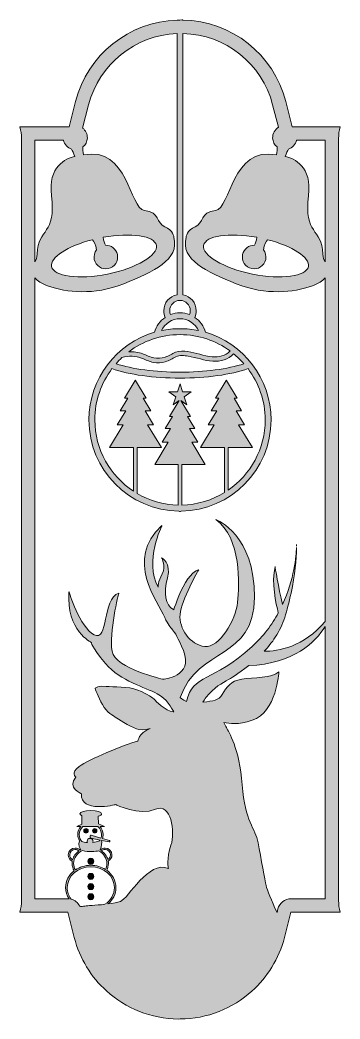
# Model space of a CAD drawing. Header units: centimetres. Extents: x 4.1 to 9.9, y -19.1 to -0.9.
import ezdxf

# ---------------------------------------------------------------- set-up
doc = ezdxf.new("R2010")
doc.units = ezdxf.units.CM
doc.header["$MEASUREMENT"] = 0
doc.layers.add('Layer 1', color=7, linetype='Continuous')

# ---------------------------------------------------------------- blocks, each defined once
blk = doc.blocks.new('block 2')
at = {"layer": 'Layer 1', "true_color": 0x71291b}
h = blk.add_hatch(color=26, dxfattribs=at)
h.dxf.hatch_style = 2
edge = h.paths.add_edge_path()
edge.add_spline(control_points=[(9.868, -3.093), (9.868, -3.02), (9.876, -2.947), (9.894, -2.877), (9.894, -2.877), (9.026, -2.877), (9.026, -2.877), (9.026, -2.877), (8.907, -2.417), (8.907, -2.417), (8.686, -1.56), (7.921, -0.957), (7.039, -0.939), (7.032, -0.939), (7.024, -0.938), (7.017, -0.938), (7.017, -0.938), (6.984, -0.939), (6.984, -0.939), (6.967, -0.939), (6.949, -0.939), (6.931, -0.94), (6.059, -0.968), (5.305, -1.569), (5.087, -2.417), (5.087, -2.417), (4.968, -2.877), (4.968, -2.877), (4.968, -2.877), (4.076, -2.877), (4.076, -2.877), (4.094, -2.947), (4.103, -3.02), (4.103, -3.093), (4.103, -3.093), (4.103, -16.922), (4.103, -16.922), (4.103, -16.996), (4.094, -17.068), (4.076, -17.138), (4.076, -17.138), (4.945, -17.138), (4.945, -17.138), (4.945, -17.138), (5.063, -17.598), (5.063, -17.598), (5.162, -17.982), (5.37, -18.315), (5.65, -18.567), (5.998, -18.883), (6.458, -19.072), (6.953, -19.077), (6.953, -19.077), (6.986, -19.076), (6.986, -19.076), (7.482, -19.074), (7.943, -18.885), (8.293, -18.57), (8.574, -18.317), (8.784, -17.983), (8.883, -17.598), (8.883, -17.598), (8.909, -17.498), (8.909, -17.498), (8.909, -17.498), (9.002, -17.138), (9.002, -17.138), (9.002, -17.138), (9.894, -17.138), (9.894, -17.138), (9.876, -17.068), (9.868, -16.996), (9.868, -16.922), (9.868, -16.922), (9.868, -3.093), (9.868, -3.093)], knot_values=[0, 0, 0, 0, 1, 1, 1, 2, 2, 2, 3, 3, 3, 4, 4, 4, 5, 5, 5, 6, 6, 6, 7, 7, 7, 8, 8, 8, 9, 9, 9, 10, 10, 10, 11, 11, 11, 12, 12, 12, 13, 13, 13, 14, 14, 14, 15, 15, 15, 16, 16, 16, 17, 17, 17, 18, 18, 18, 19, 19, 19, 20, 20, 20, 21, 21, 21, 22, 22, 22, 23, 23, 23, 24, 24, 24, 25, 25, 25, 25], degree=3, periodic=1)
edge = h.paths.add_edge_path()
edge.add_spline(control_points=[(9.622, -5.331), (9.574, -5.248), (9.582, -5.187), (9.582, -5.187), (9.559, -4.71), (9.234, -4.839), (9.321, -4.128), (9.386, -3.597), (9.063, -3.453), (8.895, -3.415), (8.918, -3.358), (8.943, -3.309), (8.956, -3.283), (9.03, -3.259), (9.085, -3.197), (9.102, -3.122), (9.102, -3.122), (9.622, -3.122), (9.622, -3.122), (9.622, -3.122), (9.622, -5.331), (9.622, -5.331)], knot_values=[0, 0, 0, 0, 1, 1, 1, 2, 2, 2, 3, 3, 3, 4, 4, 4, 5, 5, 5, 6, 6, 6, 7, 7, 7, 7], degree=3, periodic=1)
edge = h.paths.add_edge_path()
edge.add_spline(control_points=[(8.288, -5.452), (8.403, -5.477), (8.517, -5.403), (8.542, -5.288), (8.556, -5.223), (8.539, -5.158), (8.501, -5.11), (8.515, -5.019), (8.55, -4.959), (8.574, -4.927), (9.027, -5.043), (9.351, -5.251), (9.318, -5.415), (9.281, -5.596), (8.826, -5.657), (8.3, -5.551), (7.775, -5.444), (7.378, -5.211), (7.415, -5.03), (7.45, -4.855), (7.876, -4.793), (8.379, -4.884), (8.378, -4.944), (8.356, -4.995), (8.338, -5.028), (8.237, -5.026), (8.146, -5.095), (8.123, -5.197), (8.098, -5.313), (8.172, -5.427), (8.288, -5.452)], knot_values=[0, 0, 0, 0, 1, 1, 1, 2, 2, 2, 3, 3, 3, 4, 4, 4, 5, 5, 5, 6, 6, 6, 7, 7, 7, 8, 8, 8, 9, 9, 9, 10, 10, 10, 10], degree=3, periodic=1)
edge = h.paths.add_edge_path()
edge.add_spline(control_points=[(8.049, -8.29), (8.049, -8.29), (8.16, -8.29), (8.16, -8.29), (8.16, -8.29), (8.004, -8.033), (8.004, -8.033), (8.004, -8.033), (8.105, -8.033), (8.105, -8.033), (8.105, -8.033), (7.967, -7.805), (7.967, -7.805), (7.967, -7.805), (8.025, -7.805), (8.025, -7.805), (8.025, -7.805), (7.829, -7.483), (7.829, -7.483), (7.829, -7.48), (7.829, -7.479), (7.828, -7.48), (7.827, -7.479), (7.827, -7.48), (7.826, -7.483), (7.826, -7.483), (7.631, -7.805), (7.631, -7.805), (7.631, -7.805), (7.689, -7.805), (7.689, -7.805), (7.689, -7.805), (7.55, -8.033), (7.55, -8.033), (7.55, -8.033), (7.652, -8.033), (7.652, -8.033), (7.652, -8.033), (7.496, -8.29), (7.496, -8.29), (7.496, -8.29), (7.606, -8.29), (7.606, -8.29), (7.606, -8.29), (7.356, -8.703), (7.356, -8.703), (7.356, -8.703), (7.795, -8.703), (7.795, -8.703), (7.795, -8.703), (7.795, -9.517), (7.795, -9.517), (7.568, -9.657), (7.302, -9.74), (7.017, -9.746), (7.017, -9.746), (7.017, -9.008), (7.017, -9.008), (7.017, -9.008), (7.444, -9.008), (7.444, -9.008), (7.444, -9.008), (7.2, -8.606), (7.2, -8.606), (7.2, -8.606), (7.308, -8.606), (7.308, -8.606), (7.308, -8.606), (7.156, -8.356), (7.156, -8.356), (7.156, -8.356), (7.255, -8.356), (7.255, -8.356), (7.255, -8.356), (7.12, -8.135), (7.12, -8.135), (7.12, -8.135), (7.176, -8.135), (7.176, -8.135), (7.176, -8.135), (7, -7.844), (7, -7.844), (7, -7.844), (7.109, -7.923), (7.109, -7.923), (7.109, -7.923), (7.062, -7.778), (7.062, -7.778), (7.062, -7.778), (7.186, -7.687), (7.186, -7.687), (7.186, -7.687), (7.032, -7.687), (7.032, -7.687), (7.032, -7.687), (6.985, -7.542), (6.985, -7.542), (6.985, -7.542), (6.938, -7.687), (6.938, -7.687), (6.938, -7.687), (6.784, -7.687), (6.784, -7.687), (6.784, -7.687), (6.908, -7.778), (6.908, -7.778), (6.908, -7.778), (6.861, -7.923), (6.861, -7.923), (6.861, -7.923), (6.97, -7.844), (6.97, -7.844), (6.97, -7.844), (6.794, -8.135), (6.794, -8.135), (6.794, -8.135), (6.85, -8.135), (6.85, -8.135), (6.85, -8.135), (6.715, -8.356), (6.715, -8.356), (6.715, -8.356), (6.814, -8.356), (6.814, -8.356), (6.814, -8.356), (6.662, -8.606), (6.662, -8.606), (6.662, -8.606), (6.77, -8.606), (6.77, -8.606), (6.77, -8.606), (6.526, -9.008), (6.526, -9.008), (6.526, -9.008), (6.953, -9.008), (6.953, -9.008), (6.953, -9.008), (6.953, -9.746), (6.953, -9.746), (6.682, -9.74), (6.427, -9.665), (6.207, -9.536), (6.207, -9.536), (6.207, -8.703), (6.207, -8.703), (6.207, -8.703), (6.646, -8.703), (6.646, -8.703), (6.646, -8.703), (6.395, -8.29), (6.395, -8.29), (6.395, -8.29), (6.506, -8.29), (6.506, -8.29), (6.506, -8.29), (6.35, -8.033), (6.35, -8.033), (6.35, -8.033), (6.452, -8.033), (6.452, -8.033), (6.452, -8.033), (6.313, -7.805), (6.313, -7.805), (6.313, -7.805), (6.371, -7.805), (6.371, -7.805), (6.371, -7.805), (6.175, -7.483), (6.175, -7.483), (6.175, -7.48), (6.174, -7.479), (6.174, -7.48), (6.173, -7.479), (6.173, -7.48), (6.172, -7.483), (6.172, -7.483), (5.977, -7.805), (5.977, -7.805), (5.977, -7.805), (6.034, -7.805), (6.034, -7.805), (6.034, -7.805), (5.896, -8.033), (5.896, -8.033), (5.896, -8.033), (5.998, -8.033), (5.998, -8.033), (5.998, -8.033), (5.842, -8.29), (5.842, -8.29), (5.842, -8.29), (5.953, -8.29), (5.953, -8.29), (5.953, -8.29), (5.702, -8.703), (5.702, -8.703), (5.702, -8.703), (6.141, -8.703), (6.141, -8.703), (6.141, -8.703), (6.141, -9.495), (6.141, -9.495), (5.718, -9.219), (5.437, -8.741), (5.437, -8.199), (5.437, -7.85), (5.553, -7.528), (5.749, -7.269), (6.06, -7.378), (6.507, -7.441), (6.985, -7.441), (7.463, -7.441), (7.91, -7.378), (8.221, -7.269), (8.417, -7.528), (8.533, -7.85), (8.533, -8.199), (8.533, -8.727), (8.266, -9.195), (7.861, -9.474), (7.861, -9.474), (7.861, -8.703), (7.861, -8.703), (7.861, -8.703), (8.3, -8.703), (8.3, -8.703), (8.3, -8.703), (8.049, -8.29), (8.049, -8.29)], knot_values=[0, 0, 0, 0, 1, 1, 1, 2, 2, 2, 3, 3, 3, 4, 4, 4, 5, 5, 5, 6, 6, 6, 7, 7, 7, 8, 8, 8, 9, 9, 9, 10, 10, 10, 11, 11, 11, 12, 12, 12, 13, 13, 13, 14, 14, 14, 15, 15, 15, 16, 16, 16, 17, 17, 17, 18, 18, 18, 19, 19, 19, 20, 20, 20, 21, 21, 21, 22, 22, 22, 23, 23, 23, 24, 24, 24, 25, 25, 25, 26, 26, 26, 27, 27, 27, 28, 28, 28, 29, 29, 29, 30, 30, 30, 31, 31, 31, 32, 32, 32, 33, 33, 33, 34, 34, 34, 35, 35, 35, 36, 36, 36, 37, 37, 37, 38, 38, 38, 39, 39, 39, 40, 40, 40, 41, 41, 41, 42, 42, 42, 43, 43, 43, 44, 44, 44, 45, 45, 45, 46, 46, 46, 47, 47, 47, 48, 48, 48, 49, 49, 49, 50, 50, 50, 51, 51, 51, 52, 52, 52, 53, 53, 53, 54, 54, 54, 55, 55, 55, 56, 56, 56, 57, 57, 57, 58, 58, 58, 59, 59, 59, 60, 60, 60, 61, 61, 61, 62, 62, 62, 63, 63, 63, 64, 64, 64, 65, 65, 65, 66, 66, 66, 67, 67, 67, 68, 68, 68, 69, 69, 69, 70, 70, 70, 71, 71, 71, 72, 72, 72, 73, 73, 73, 74, 74, 74, 75, 75, 75, 76, 76, 76, 76], degree=3, periodic=1)
edge = h.paths.add_edge_path()
edge.add_spline(control_points=[(6.985, -7.333), (6.537, -7.333), (6.119, -7.277), (5.822, -7.179), (5.856, -7.14), (5.892, -7.103), (5.93, -7.067), (6.051, -7.029), (6.18, -7.036), (6.298, -7.082), (6.365, -7.108), (6.43, -7.141), (6.501, -7.155), (6.573, -7.168), (6.647, -7.162), (6.717, -7.143), (6.787, -7.123), (6.847, -7.087), (6.911, -7.056), (6.981, -7.022), (7.059, -7.028), (7.134, -7.041), (7.284, -7.066), (7.427, -7.123), (7.58, -7.134), (7.72, -7.143), (7.865, -7.104), (7.958, -6.997), (8.026, -7.052), (8.09, -7.113), (8.148, -7.179), (7.851, -7.277), (7.433, -7.333), (6.985, -7.333)], knot_values=[0, 0, 0, 0, 1, 1, 1, 2, 2, 2, 3, 3, 3, 4, 4, 4, 5, 5, 5, 6, 6, 6, 7, 7, 7, 8, 8, 8, 9, 9, 9, 10, 10, 10, 11, 11, 11, 11], degree=3, periodic=1)
edge = h.paths.add_edge_path()
edge.add_spline(control_points=[(7.57, -7.052), (7.418, -7.04), (7.275, -6.979), (7.125, -6.958), (7.052, -6.947), (6.976, -6.943), (6.906, -6.97), (6.84, -6.996), (6.782, -7.037), (6.714, -7.059), (6.648, -7.08), (6.577, -7.089), (6.509, -7.074), (6.44, -7.058), (6.377, -7.025), (6.311, -7.001), (6.228, -6.97), (6.14, -6.957), (6.054, -6.963), (6.314, -6.767), (6.636, -6.651), (6.985, -6.651), (7.325, -6.651), (7.639, -6.761), (7.894, -6.948), (7.816, -7.039), (7.684, -7.061), (7.57, -7.052)], knot_values=[0, 0, 0, 0, 1, 1, 1, 2, 2, 2, 3, 3, 3, 4, 4, 4, 5, 5, 5, 6, 6, 6, 7, 7, 7, 8, 8, 8, 9, 9, 9, 9], degree=3, periodic=1)
edge = h.paths.add_edge_path()
edge.add_spline(control_points=[(6.985, -6.543), (6.87, -6.543), (6.757, -6.555), (6.648, -6.577), (6.709, -6.45), (6.839, -6.363), (6.985, -6.363), (7.131, -6.363), (7.261, -6.45), (7.322, -6.577), (7.213, -6.555), (7.1, -6.543), (6.985, -6.543)], knot_values=[0, 0, 0, 0, 1, 1, 1, 2, 2, 2, 3, 3, 3, 4, 4, 4, 4], degree=3, periodic=1)
edge = h.paths.add_edge_path()
edge.add_spline(control_points=[(7.157, -6.288), (7.103, -6.267), (7.045, -6.255), (6.985, -6.255), (6.925, -6.255), (6.867, -6.267), (6.813, -6.288), (6.804, -6.265), (6.798, -6.241), (6.798, -6.217), (6.798, -6.114), (6.882, -6.03), (6.985, -6.03), (7.088, -6.03), (7.172, -6.114), (7.172, -6.217), (7.172, -6.241), (7.166, -6.265), (7.157, -6.288)], knot_values=[0, 0, 0, 0, 1, 1, 1, 2, 2, 2, 3, 3, 3, 4, 4, 4, 5, 5, 5, 6, 6, 6, 6], degree=3, periodic=1)
edge = h.paths.add_edge_path()
edge.add_spline(control_points=[(5.428, -5.288), (5.453, -5.403), (5.567, -5.477), (5.682, -5.452), (5.798, -5.427), (5.872, -5.313), (5.847, -5.197), (5.824, -5.095), (5.733, -5.026), (5.632, -5.028), (5.614, -4.995), (5.592, -4.944), (5.591, -4.884), (6.094, -4.793), (6.52, -4.855), (6.555, -5.03), (6.592, -5.211), (6.195, -5.444), (5.67, -5.551), (5.144, -5.657), (4.689, -5.596), (4.652, -5.415), (4.619, -5.251), (4.943, -5.043), (5.396, -4.927), (5.42, -4.959), (5.455, -5.019), (5.469, -5.11), (5.431, -5.158), (5.414, -5.223), (5.428, -5.288)], knot_values=[0, 0, 0, 0, 1, 1, 1, 2, 2, 2, 3, 3, 3, 4, 4, 4, 5, 5, 5, 6, 6, 6, 7, 7, 7, 8, 8, 8, 9, 9, 9, 10, 10, 10, 10], degree=3, periodic=1)
edge = h.paths.add_edge_path()
edge.add_spline(control_points=[(4.868, -3.122), (4.885, -3.197), (4.94, -3.259), (5.014, -3.283), (5.027, -3.309), (5.052, -3.358), (5.075, -3.415), (4.907, -3.453), (4.584, -3.597), (4.649, -4.128), (4.736, -4.839), (4.411, -4.71), (4.388, -5.187), (4.388, -5.187), (4.396, -5.248), (4.348, -5.33), (4.348, -5.33), (4.348, -3.122), (4.348, -3.122), (4.348, -3.122), (4.868, -3.122), (4.868, -3.122)], knot_values=[0, 0, 0, 0, 1, 1, 1, 2, 2, 2, 3, 3, 3, 4, 4, 4, 5, 5, 5, 6, 6, 6, 7, 7, 7, 7], degree=3, periodic=1)
edge = h.paths.add_edge_path()
edge.add_spline(control_points=[(5.212, -16.019), (5.323, -16.052), (5.457, -16.032), (5.506, -16.023), (5.596, -16.069), (5.657, -16.155), (5.657, -16.253), (5.657, -16.291), (5.648, -16.328), (5.631, -16.362), (5.556, -16.314), (5.464, -16.286), (5.364, -16.286), (5.259, -16.286), (5.161, -16.318), (5.084, -16.371), (5.063, -16.335), (5.052, -16.294), (5.052, -16.253), (5.052, -16.152), (5.117, -16.064), (5.212, -16.019)], knot_values=[0, 0, 0, 0, 1, 1, 1, 2, 2, 2, 3, 3, 3, 4, 4, 4, 5, 5, 5, 6, 6, 6, 7, 7, 7, 7], degree=3, periodic=1)
edge = h.paths.add_edge_path()
edge.add_spline(control_points=[(5.034, -16.185), (5.002, -16.169), (4.981, -16.135), (4.981, -16.098), (4.981, -16.043), (5.025, -15.999), (5.08, -15.999), (5.105, -15.999), (5.129, -16.009), (5.147, -16.026), (5.092, -16.066), (5.051, -16.122), (5.034, -16.185)], knot_values=[0, 0, 0, 0, 1, 1, 1, 2, 2, 2, 3, 3, 3, 4, 4, 4, 4], degree=3, periodic=1)
edge = h.paths.add_edge_path()
edge.add_spline(control_points=[(5.364, -15.794), (5.364, -15.794), (5.533, -15.828), (5.533, -15.828), (5.53, -15.833), (5.526, -15.838), (5.523, -15.843), (5.479, -15.858), (5.437, -15.867), (5.4, -15.872), (5.402, -15.865), (5.404, -15.858), (5.404, -15.85), (5.404, -15.821), (5.38, -15.797), (5.351, -15.797), (5.321, -15.797), (5.297, -15.821), (5.297, -15.85), (5.297, -15.859), (5.299, -15.867), (5.303, -15.874), (5.26, -15.872), (5.226, -15.864), (5.201, -15.856), (5.172, -15.821), (5.154, -15.776), (5.154, -15.727), (5.154, -15.669), (5.18, -15.616), (5.219, -15.579), (5.219, -15.579), (5.494, -15.579), (5.494, -15.579), (5.534, -15.616), (5.559, -15.669), (5.559, -15.727), (5.559, -15.75), (5.556, -15.771), (5.549, -15.791), (5.549, -15.791), (5.37, -15.739), (5.37, -15.739), (5.362, -15.736), (5.354, -15.742), (5.354, -15.751), (5.354, -15.751), (5.354, -15.782), (5.354, -15.782), (5.353, -15.788), (5.358, -15.793), (5.364, -15.794)], knot_values=[0, 0, 0, 0, 1, 1, 1, 2, 2, 2, 3, 3, 3, 4, 4, 4, 5, 5, 5, 6, 6, 6, 7, 7, 7, 8, 8, 8, 9, 9, 9, 10, 10, 10, 11, 11, 11, 12, 12, 12, 13, 13, 13, 14, 14, 14, 15, 15, 15, 16, 16, 16, 17, 17, 17, 17], degree=3, periodic=1)
edge = h.paths.add_edge_path()
edge.add_spline(control_points=[(5.558, -16.023), (5.576, -16.008), (5.598, -15.999), (5.622, -15.999), (5.677, -15.999), (5.721, -16.043), (5.721, -16.098), (5.721, -16.132), (5.703, -16.164), (5.674, -16.182), (5.656, -16.118), (5.615, -16.062), (5.558, -16.023)], knot_values=[0, 0, 0, 0, 1, 1, 1, 2, 2, 2, 3, 3, 3, 4, 4, 4, 4], degree=3, periodic=1)
edge = h.paths.add_edge_path()
edge.add_spline(control_points=[(5.364, -16.313), (5.601, -16.313), (5.794, -16.483), (5.794, -16.691), (5.794, -16.815), (5.726, -16.925), (5.621, -16.994), (5.452, -17.013), (5.279, -17.022), (5.279, -17.022), (5.248, -17.026), (5.217, -17.031), (5.187, -17.036), (5.178, -17.033), (5.17, -17.029), (5.162, -17.025), (5.13, -16.964), (5.074, -16.919), (5.007, -16.901), (4.961, -16.841), (4.935, -16.769), (4.935, -16.691), (4.935, -16.483), (5.127, -16.313), (5.364, -16.313)], knot_values=[0, 0, 0, 0, 1, 1, 1, 2, 2, 2, 3, 3, 3, 4, 4, 4, 5, 5, 5, 6, 6, 6, 7, 7, 7, 8, 8, 8, 8], degree=3, periodic=1)
edge = h.paths.add_edge_path()
edge.add_spline(control_points=[(9.622, -16.893), (9.622, -16.893), (9.002, -16.893), (9.002, -16.893), (8.89, -16.893), (8.792, -16.968), (8.764, -17.077), (8.764, -17.077), (8.748, -17.142), (8.748, -17.142), (8.647, -16.933), (8.566, -16.727), (8.551, -16.655), (8.532, -16.564), (8.454, -16.156), (8.404, -15.88), (8.354, -15.604), (8.169, -15.504), (8.115, -14.826), (8.062, -14.149), (7.871, -13.865), (7.828, -13.786), (7.815, -13.762), (7.803, -13.73), (7.783, -13.693), (7.885, -13.713), (8.037, -13.738), (8.297, -13.653), (8.74, -13.508), (8.783, -12.775), (8.783, -12.775), (8.664, -12.884), (8.319, -12.875), (8.109, -12.906), (7.899, -12.938), (7.833, -13.054), (7.754, -13.182), (7.682, -13.301), (7.599, -13.297), (7.401, -13.325), (7.419, -13.296), (7.439, -13.265), (7.461, -13.236), (7.599, -13.055), (7.759, -12.975), (7.866, -12.914), (7.884, -12.904), (8.044, -12.811), (8.234, -12.659), (9.058, -12.63), (9.45, -12.227), (9.622, -11.952), (9.622, -11.952), (9.622, -16.893), (9.622, -16.893)], knot_values=[0, 0, 0, 0, 1, 1, 1, 2, 2, 2, 3, 3, 3, 4, 4, 4, 5, 5, 5, 6, 6, 6, 7, 7, 7, 8, 8, 8, 9, 9, 9, 10, 10, 10, 11, 11, 11, 12, 12, 12, 13, 13, 13, 14, 14, 14, 15, 15, 15, 16, 16, 16, 17, 17, 17, 18, 18, 18, 18], degree=3, periodic=1)
edge = h.paths.add_edge_path()
edge.add_spline(control_points=[(8.513, -12.401), (8.586, -12.323), (8.656, -12.238), (8.716, -12.146), (8.874, -11.907), (8.923, -11.69), (9.003, -11.343), (9.078, -11.015), (9.099, -10.73), (9.103, -10.518), (9.097, -10.664), (9.062, -11.09), (8.848, -11.551), (8.774, -11.248), (8.713, -10.862), (8.713, -10.862), (8.644, -11.149), (8.729, -11.539), (8.772, -11.703), (8.657, -11.913), (8.502, -12.124), (8.294, -12.315), (7.579, -12.97), (7.215, -12.808), (7.105, -13.311), (7.028, -13.281), (6.989, -13.239), (6.989, -13.239), (7.322, -12.304), (8.332, -12.567), (8.338, -11.419), (8.344, -10.289), (7.657, -10.016), (7.636, -10.008), (8.106, -10.347), (8.062, -11.193), (8.031, -11.513), (7.999, -11.833), (7.697, -12.345), (7.435, -12.314), (7.174, -12.284), (6.962, -11.987), (6.986, -11.731), (7.01, -11.474), (7.325, -10.919), (7.325, -10.919), (7.325, -10.919), (7.207, -10.952), (7.085, -11.15), (6.962, -11.347), (6.871, -11.647), (6.871, -11.647), (6.704, -11.557), (6.688, -11.347), (6.759, -11.066), (6.827, -10.793), (6.658, -10.707), (6.649, -10.703), (6.655, -10.712), (6.739, -10.85), (6.661, -10.993), (6.581, -11.14), (6.588, -11.237), (6.588, -11.237), (6.334, -10.757), (6.657, -10.119), (6.657, -10.119), (5.965, -10.735), (6.586, -11.502), (6.708, -11.785), (6.831, -12.067), (6.854, -11.907), (7.047, -12.387), (7.24, -12.867), (6.676, -12.907), (6.676, -12.907), (6.676, -12.907), (5.812, -12.719), (5.751, -12.399), (5.689, -12.079), (5.873, -11.342), (5.873, -11.342), (5.57, -11.458), (5.687, -12.236), (5.424, -12.1), (5.16, -11.963), (4.967, -11.319), (4.967, -11.319), (4.911, -12.029), (5.377, -12.241), (5.377, -12.241), (5.377, -12.241), (5.354, -12.294), (5.631, -12.621), (5.907, -12.947), (6.351, -13.051), (6.572, -13.17), (6.741, -13.262), (6.835, -13.428), (6.87, -13.501), (6.866, -13.501), (6.863, -13.501), (6.859, -13.501), (6.722, -13.491), (6.533, -13.292), (6.52, -13.273), (6.508, -13.254), (6.399, -13.178), (6.219, -13.106), (6.038, -13.033), (5.78, -13.052), (5.642, -13.037), (5.504, -13.021), (5.442, -13.072), (5.442, -13.072), (5.442, -13.072), (5.496, -13.225), (5.577, -13.369), (5.659, -13.513), (5.764, -13.565), (5.835, -13.612), (5.905, -13.659), (6.139, -13.802), (6.236, -13.819), (6.329, -13.835), (6.431, -13.805), (6.441, -13.801), (6.226, -13.888), (6.221, -14.032), (6.221, -14.032), (5.969, -14.095), (5.32, -14.368), (5.154, -14.491), (4.988, -14.613), (5.094, -14.685), (5.094, -14.685), (4.918, -14.879), (5.195, -14.986), (5.195, -14.986), (5.163, -15.344), (5.816, -15.184), (5.816, -15.184), (5.816, -15.184), (6.252, -15.4), (6.537, -15.269), (6.823, -15.137), (6.903, -15.684), (6.821, -15.921), (6.739, -16.159), (6.773, -16.345), (6.773, -16.345), (6.412, -16.185), (6.045, -16.891), (5.901, -16.944), (5.852, -16.962), (5.767, -16.976), (5.676, -16.988), (5.765, -16.914), (5.821, -16.808), (5.821, -16.691), (5.821, -16.565), (5.756, -16.452), (5.653, -16.377), (5.674, -16.339), (5.684, -16.296), (5.684, -16.253), (5.684, -16.238), (5.683, -16.224), (5.681, -16.209), (5.722, -16.188), (5.748, -16.145), (5.748, -16.098), (5.748, -16.028), (5.692, -15.972), (5.622, -15.972), (5.589, -15.972), (5.558, -15.985), (5.534, -16.008), (5.534, -16.007), (5.533, -16.007), (5.532, -16.007), (5.57, -15.945), (5.562, -15.858), (5.56, -15.835), (5.56, -15.835), (5.56, -15.834), (5.561, -15.833), (5.561, -15.833), (5.695, -15.86), (5.695, -15.86), (5.701, -15.861), (5.707, -15.858), (5.709, -15.852), (5.712, -15.845), (5.708, -15.838), (5.701, -15.836), (5.701, -15.836), (5.575, -15.799), (5.575, -15.799), (5.583, -15.776), (5.587, -15.752), (5.587, -15.727), (5.587, -15.671), (5.566, -15.619), (5.532, -15.579), (5.532, -15.579), (5.614, -15.579), (5.614, -15.579), (5.614, -15.579), (5.502, -15.533), (5.502, -15.533), (5.502, -15.533), (5.499, -15.395), (5.499, -15.395), (5.537, -15.384), (5.561, -15.368), (5.561, -15.351), (5.561, -15.318), (5.473, -15.291), (5.364, -15.291), (5.255, -15.291), (5.166, -15.318), (5.166, -15.351), (5.166, -15.364), (5.18, -15.376), (5.203, -15.386), (5.203, -15.386), (5.203, -15.536), (5.203, -15.536), (5.203, -15.536), (5.113, -15.579), (5.113, -15.579), (5.113, -15.579), (5.182, -15.579), (5.182, -15.579), (5.148, -15.619), (5.127, -15.671), (5.127, -15.727), (5.127, -15.768), (5.138, -15.806), (5.157, -15.84), (5.13, -15.925), (5.166, -15.983), (5.183, -16.003), (5.178, -16.006), (5.174, -16.008), (5.17, -16.011), (5.147, -15.986), (5.114, -15.972), (5.08, -15.972), (5.01, -15.972), (4.954, -16.028), (4.954, -16.098), (4.954, -16.148), (4.983, -16.193), (5.028, -16.213), (5.026, -16.226), (5.025, -16.24), (5.025, -16.253), (5.025, -16.3), (5.038, -16.346), (5.062, -16.388), (4.967, -16.462), (4.907, -16.571), (4.907, -16.691), (4.907, -16.765), (4.93, -16.835), (4.969, -16.895), (4.961, -16.894), (4.953, -16.893), (4.945, -16.893), (4.945, -16.893), (4.348, -16.893), (4.348, -16.893), (4.348, -16.893), (4.348, -5.618), (4.348, -5.618), (4.392, -5.675), (4.469, -5.73), (4.593, -5.771), (4.927, -5.88), (5.411, -5.946), (5.962, -5.726), (6.512, -5.505), (6.978, -5.294), (6.875, -4.884), (6.875, -4.884), (6.864, -4.756), (6.708, -4.691), (6.551, -4.627), (6.623, -4.433), (6.339, -4.396), (6.061, -4.358), (6.05, -3.228), (5.231, -3.387), (5.222, -3.332), (5.217, -3.28), (5.222, -3.243), (5.268, -3.204), (5.299, -3.147), (5.301, -3.082), (5.303, -3.008), (5.269, -2.942), (5.216, -2.901), (5.216, -2.901), (5.324, -2.478), (5.324, -2.478), (5.515, -1.738), (6.171, -1.213), (6.931, -1.185), (6.931, -1.185), (6.931, -5.927), (6.931, -5.927), (6.794, -5.953), (6.69, -6.073), (6.69, -6.217), (6.69, -6.259), (6.699, -6.3), (6.717, -6.338), (6.623, -6.401), (6.553, -6.496), (6.522, -6.609), (5.834, -6.81), (5.329, -7.446), (5.329, -8.199), (5.329, -9.105), (6.061, -9.843), (6.965, -9.854), (6.97, -9.859), (6.977, -9.862), (6.985, -9.862), (6.993, -9.862), (7, -9.859), (7.005, -9.854), (7.909, -9.843), (8.641, -9.105), (8.641, -8.199), (8.641, -7.446), (8.136, -6.81), (7.448, -6.609), (7.417, -6.496), (7.347, -6.401), (7.253, -6.338), (7.271, -6.3), (7.28, -6.259), (7.28, -6.217), (7.28, -6.073), (7.176, -5.953), (7.039, -5.927), (7.039, -5.927), (7.039, -1.184), (7.039, -1.184), (7.809, -1.202), (8.477, -1.731), (8.669, -2.478), (8.669, -2.478), (8.775, -2.887), (8.775, -2.887), (8.709, -2.926), (8.666, -3), (8.669, -3.082), (8.671, -3.147), (8.702, -3.204), (8.748, -3.243), (8.753, -3.28), (8.748, -3.332), (8.739, -3.387), (7.92, -3.228), (7.909, -4.358), (7.631, -4.396), (7.347, -4.433), (7.419, -4.627), (7.262, -4.691), (7.106, -4.756), (7.095, -4.884), (7.095, -4.884), (6.992, -5.294), (7.458, -5.505), (8.008, -5.726), (8.559, -5.946), (9.043, -5.88), (9.377, -5.771), (9.501, -5.73), (9.578, -5.675), (9.622, -5.618), (9.622, -5.618), (9.622, -11.857), (9.622, -11.857), (9.232, -12.326), (8.766, -12.4), (8.513, -12.401)], knot_values=[0, 0, 0, 0, 1, 1, 1, 2, 2, 2, 3, 3, 3, 4, 4, 4, 5, 5, 5, 6, 6, 6, 7, 7, 7, 8, 8, 8, 9, 9, 9, 10, 10, 10, 11, 11, 11, 12, 12, 12, 13, 13, 13, 14, 14, 14, 15, 15, 15, 16, 16, 16, 17, 17, 17, 18, 18, 18, 19, 19, 19, 20, 20, 20, 21, 21, 21, 22, 22, 22, 23, 23, 23, 24, 24, 24, 25, 25, 25, 26, 26, 26, 27, 27, 27, 28, 28, 28, 29, 29, 29, 30, 30, 30, 31, 31, 31, 32, 32, 32, 33, 33, 33, 34, 34, 34, 35, 35, 35, 36, 36, 36, 37, 37, 37, 38, 38, 38, 39, 39, 39, 40, 40, 40, 41, 41, 41, 42, 42, 42, 43, 43, 43, 44, 44, 44, 45, 45, 45, 46, 46, 46, 47, 47, 47, 48, 48, 48, 49, 49, 49, 50, 50, 50, 51, 51, 51, 52, 52, 52, 53, 53, 53, 54, 54, 54, 55, 55, 55, 56, 56, 56, 57, 57, 57, 58, 58, 58, 59, 59, 59, 60, 60, 60, 61, 61, 61, 62, 62, 62, 63, 63, 63, 64, 64, 64, 65, 65, 65, 66, 66, 66, 67, 67, 67, 68, 68, 68, 69, 69, 69, 70, 70, 70, 71, 71, 71, 72, 72, 72, 73, 73, 73, 74, 74, 74, 75, 75, 75, 76, 76, 76, 77, 77, 77, 78, 78, 78, 79, 79, 79, 80, 80, 80, 81, 81, 81, 82, 82, 82, 83, 83, 83, 84, 84, 84, 85, 85, 85, 86, 86, 86, 87, 87, 87, 88, 88, 88, 89, 89, 89, 90, 90, 90, 91, 91, 91, 92, 92, 92, 93, 93, 93, 94, 94, 94, 95, 95, 95, 96, 96, 96, 97, 97, 97, 98, 98, 98, 99, 99, 99, 100, 100, 100, 101, 101, 101, 102, 102, 102, 103, 103, 103, 104, 104, 104, 105, 105, 105, 106, 106, 106, 107, 107, 107, 108, 108, 108, 109, 109, 109, 110, 110, 110, 111, 111, 111, 112, 112, 112, 113, 113, 113, 114, 114, 114, 115, 115, 115, 116, 116, 116, 117, 117, 117, 118, 118, 118, 119, 119, 119, 120, 120, 120, 121, 121, 121, 122, 122, 122, 123, 123, 123, 124, 124, 124, 125, 125, 125, 126, 126, 126, 127, 127, 127, 128, 128, 128, 129, 129, 129, 130, 130, 130, 130], degree=3, periodic=1)
h = blk.add_hatch(color=26, dxfattribs=at)
h.dxf.hatch_style = 2
edge = h.paths.add_edge_path()
edge.add_spline(control_points=[(9.103, -10.493), (9.104, -10.474), (9.104, -10.464), (9.104, -10.464), (9.104, -10.473), (9.103, -10.483), (9.103, -10.493)], knot_values=[0, 0, 0, 0, 1, 1, 1, 2, 2, 2, 2], degree=3, periodic=1)
h = blk.add_hatch(color=26, dxfattribs=at)
h.dxf.hatch_style = 2
edge = h.paths.add_edge_path()
edge.add_spline(control_points=[(5.277, -15.619), (5.255, -15.619), (5.237, -15.637), (5.237, -15.659), (5.237, -15.681), (5.255, -15.699), (5.277, -15.699), (5.299, -15.699), (5.317, -15.681), (5.317, -15.659), (5.317, -15.637), (5.299, -15.619), (5.277, -15.619)], knot_values=[0, 0, 0, 0, 1, 1, 1, 2, 2, 2, 3, 3, 3, 4, 4, 4, 4], degree=3, periodic=1)
h = blk.add_hatch(color=26, dxfattribs=at)
h.dxf.hatch_style = 2
edge = h.paths.add_edge_path()
edge.add_spline(control_points=[(5.436, -15.699), (5.458, -15.699), (5.476, -15.681), (5.476, -15.659), (5.476, -15.637), (5.458, -15.619), (5.436, -15.619), (5.414, -15.619), (5.396, -15.637), (5.396, -15.659), (5.396, -15.681), (5.414, -15.699), (5.436, -15.699)], knot_values=[0, 0, 0, 0, 1, 1, 1, 2, 2, 2, 3, 3, 3, 4, 4, 4, 4], degree=3, periodic=1)
h = blk.add_hatch(color=26, dxfattribs=at)
h.dxf.hatch_style = 2
edge = h.paths.add_edge_path()
edge.add_spline(control_points=[(5.365, -16.267), (5.395, -16.267), (5.42, -16.242), (5.42, -16.211), (5.42, -16.181), (5.395, -16.156), (5.365, -16.156), (5.334, -16.156), (5.309, -16.181), (5.309, -16.211), (5.309, -16.242), (5.334, -16.267), (5.365, -16.267)], knot_values=[0, 0, 0, 0, 1, 1, 1, 2, 2, 2, 3, 3, 3, 4, 4, 4, 4], degree=3, periodic=1)
h = blk.add_hatch(color=26, dxfattribs=at)
h.dxf.hatch_style = 2
edge = h.paths.add_edge_path()
edge.add_spline(control_points=[(5.365, -16.543), (5.395, -16.543), (5.42, -16.518), (5.42, -16.488), (5.42, -16.457), (5.395, -16.432), (5.365, -16.432), (5.334, -16.432), (5.309, -16.457), (5.309, -16.488), (5.309, -16.518), (5.334, -16.543), (5.365, -16.543)], knot_values=[0, 0, 0, 0, 1, 1, 1, 2, 2, 2, 3, 3, 3, 4, 4, 4, 4], degree=3, periodic=1)
h = blk.add_hatch(color=26, dxfattribs=at)
h.dxf.hatch_style = 2
edge = h.paths.add_edge_path()
edge.add_spline(control_points=[(5.365, -16.728), (5.395, -16.728), (5.42, -16.703), (5.42, -16.672), (5.42, -16.642), (5.395, -16.617), (5.365, -16.617), (5.334, -16.617), (5.309, -16.642), (5.309, -16.672), (5.309, -16.703), (5.334, -16.728), (5.365, -16.728)], knot_values=[0, 0, 0, 0, 1, 1, 1, 2, 2, 2, 3, 3, 3, 4, 4, 4, 4], degree=3, periodic=1)
h = blk.add_hatch(color=26, dxfattribs=at)
h.dxf.hatch_style = 2
edge = h.paths.add_edge_path()
edge.add_spline(control_points=[(5.365, -16.913), (5.395, -16.913), (5.42, -16.888), (5.42, -16.857), (5.42, -16.827), (5.395, -16.802), (5.365, -16.802), (5.334, -16.802), (5.309, -16.827), (5.309, -16.857), (5.309, -16.888), (5.334, -16.913), (5.365, -16.913)], knot_values=[0, 0, 0, 0, 1, 1, 1, 2, 2, 2, 3, 3, 3, 4, 4, 4, 4], degree=3, periodic=1)
at = {"layer": 'Layer 1', "lineweight": 0}
for points, knots in [([(9.868, -3.093), (9.868, -3.02), (9.876, -2.947), (9.894, -2.877), (9.894, -2.877), (9.026, -2.877), (9.026, -2.877), (9.026, -2.877), (8.907, -2.417), (8.907, -2.417), (8.686, -1.56), (7.921, -0.957), (7.039, -0.939), (7.032, -0.939), (7.024, -0.938), (7.017, -0.938), (7.017, -0.938), (6.984, -0.939), (6.984, -0.939), (6.967, -0.939), (6.949, -0.939), (6.931, -0.94), (6.059, -0.968), (5.305, -1.569), (5.087, -2.417), (5.087, -2.417), (4.968, -2.877), (4.968, -2.877), (4.968, -2.877), (4.076, -2.877), (4.076, -2.877), (4.094, -2.947), (4.103, -3.02), (4.103, -3.093), (4.103, -3.093), (4.103, -16.922), (4.103, -16.922), (4.103, -16.996), (4.094, -17.068), (4.076, -17.138), (4.076, -17.138), (4.945, -17.138), (4.945, -17.138), (4.945, -17.138), (5.063, -17.598), (5.063, -17.598), (5.162, -17.982), (5.37, -18.315), (5.65, -18.567), (5.998, -18.883), (6.458, -19.072), (6.953, -19.077), (6.953, -19.077), (6.986, -19.076), (6.986, -19.076), (7.482, -19.074), (7.943, -18.885), (8.293, -18.57), (8.574, -18.317), (8.784, -17.983), (8.883, -17.598), (8.883, -17.598), (8.909, -17.498), (8.909, -17.498), (8.909, -17.498), (9.002, -17.138), (9.002, -17.138), (9.002, -17.138), (9.894, -17.138), (9.894, -17.138), (9.876, -17.068), (9.868, -16.996), (9.868, -16.922), (9.868, -16.922), (9.868, -3.093), (9.868, -3.093)], [0, 0, 0, 0, 1, 1, 1, 2, 2, 2, 3, 3, 3, 4, 4, 4, 5, 5, 5, 6, 6, 6, 7, 7, 7, 8, 8, 8, 9, 9, 9, 10, 10, 10, 11, 11, 11, 12, 12, 12, 13, 13, 13, 14, 14, 14, 15, 15, 15, 16, 16, 16, 17, 17, 17, 18, 18, 18, 19, 19, 19, 20, 20, 20, 21, 21, 21, 22, 22, 22, 23, 23, 23, 24, 24, 24, 25, 25, 25, 25]), ([(8.513, -12.401), (8.586, -12.323), (8.656, -12.238), (8.716, -12.146), (8.874, -11.907), (8.923, -11.69), (9.003, -11.343), (9.078, -11.015), (9.099, -10.73), (9.103, -10.518), (9.097, -10.664), (9.062, -11.09), (8.848, -11.551), (8.774, -11.248), (8.713, -10.862), (8.713, -10.862), (8.644, -11.149), (8.729, -11.539), (8.772, -11.703), (8.657, -11.913), (8.502, -12.124), (8.294, -12.315), (7.579, -12.97), (7.215, -12.808), (7.105, -13.311), (7.028, -13.281), (6.989, -13.239), (6.989, -13.239), (7.322, -12.304), (8.332, -12.567), (8.338, -11.419), (8.344, -10.289), (7.657, -10.016), (7.636, -10.008), (8.106, -10.347), (8.062, -11.193), (8.031, -11.513), (7.999, -11.833), (7.697, -12.345), (7.435, -12.314), (7.174, -12.284), (6.962, -11.987), (6.986, -11.731), (7.01, -11.474), (7.325, -10.919), (7.325, -10.919), (7.325, -10.919), (7.207, -10.952), (7.085, -11.15), (6.962, -11.347), (6.871, -11.647), (6.871, -11.647), (6.704, -11.557), (6.688, -11.347), (6.759, -11.066), (6.827, -10.793), (6.658, -10.707), (6.649, -10.703), (6.655, -10.712), (6.739, -10.85), (6.661, -10.993), (6.581, -11.14), (6.588, -11.237), (6.588, -11.237), (6.334, -10.757), (6.657, -10.119), (6.657, -10.119), (5.965, -10.735), (6.586, -11.502), (6.708, -11.785), (6.831, -12.067), (6.854, -11.907), (7.047, -12.387), (7.24, -12.867), (6.676, -12.907), (6.676, -12.907), (6.676, -12.907), (5.812, -12.719), (5.751, -12.399), (5.689, -12.079), (5.873, -11.342), (5.873, -11.342), (5.57, -11.458), (5.687, -12.236), (5.424, -12.1), (5.16, -11.963), (4.967, -11.319), (4.967, -11.319), (4.911, -12.029), (5.377, -12.241), (5.377, -12.241), (5.377, -12.241), (5.354, -12.294), (5.631, -12.621), (5.907, -12.947), (6.351, -13.051), (6.572, -13.17), (6.741, -13.262), (6.835, -13.428), (6.87, -13.501), (6.866, -13.501), (6.863, -13.501), (6.859, -13.501), (6.722, -13.491), (6.533, -13.292), (6.52, -13.273), (6.508, -13.254), (6.399, -13.178), (6.219, -13.106), (6.038, -13.033), (5.78, -13.052), (5.642, -13.037), (5.504, -13.021), (5.442, -13.072), (5.442, -13.072), (5.442, -13.072), (5.496, -13.225), (5.577, -13.369), (5.659, -13.513), (5.764, -13.565), (5.835, -13.612), (5.905, -13.659), (6.139, -13.802), (6.236, -13.819), (6.329, -13.835), (6.431, -13.805), (6.441, -13.801), (6.226, -13.888), (6.221, -14.032), (6.221, -14.032), (5.969, -14.095), (5.32, -14.368), (5.154, -14.491), (4.988, -14.613), (5.094, -14.685), (5.094, -14.685), (4.918, -14.879), (5.195, -14.986), (5.195, -14.986), (5.163, -15.344), (5.816, -15.184), (5.816, -15.184), (5.816, -15.184), (6.252, -15.4), (6.537, -15.269), (6.823, -15.137), (6.903, -15.684), (6.821, -15.921), (6.739, -16.159), (6.773, -16.345), (6.773, -16.345), (6.412, -16.185), (6.045, -16.891), (5.901, -16.944), (5.852, -16.962), (5.767, -16.976), (5.676, -16.988), (5.765, -16.914), (5.821, -16.808), (5.821, -16.691), (5.821, -16.565), (5.756, -16.452), (5.653, -16.377), (5.674, -16.339), (5.684, -16.296), (5.684, -16.253), (5.684, -16.238), (5.683, -16.224), (5.681, -16.209), (5.722, -16.188), (5.748, -16.145), (5.748, -16.098), (5.748, -16.028), (5.692, -15.972), (5.622, -15.972), (5.589, -15.972), (5.558, -15.985), (5.534, -16.008), (5.534, -16.007), (5.533, -16.007), (5.532, -16.007), (5.57, -15.945), (5.562, -15.858), (5.56, -15.835), (5.56, -15.835), (5.56, -15.834), (5.561, -15.833), (5.561, -15.833), (5.695, -15.86), (5.695, -15.86), (5.701, -15.861), (5.707, -15.858), (5.709, -15.852), (5.712, -15.845), (5.708, -15.838), (5.701, -15.836), (5.701, -15.836), (5.575, -15.799), (5.575, -15.799), (5.583, -15.776), (5.587, -15.752), (5.587, -15.727), (5.587, -15.671), (5.566, -15.619), (5.532, -15.579), (5.532, -15.579), (5.614, -15.579), (5.614, -15.579), (5.614, -15.579), (5.502, -15.533), (5.502, -15.533), (5.502, -15.533), (5.499, -15.395), (5.499, -15.395), (5.537, -15.384), (5.561, -15.368), (5.561, -15.351), (5.561, -15.318), (5.473, -15.291), (5.364, -15.291), (5.255, -15.291), (5.166, -15.318), (5.166, -15.351), (5.166, -15.364), (5.18, -15.376), (5.203, -15.386), (5.203, -15.386), (5.203, -15.536), (5.203, -15.536), (5.203, -15.536), (5.113, -15.579), (5.113, -15.579), (5.113, -15.579), (5.182, -15.579), (5.182, -15.579), (5.148, -15.619), (5.127, -15.671), (5.127, -15.727), (5.127, -15.768), (5.138, -15.806), (5.157, -15.84), (5.13, -15.925), (5.166, -15.983), (5.183, -16.003), (5.178, -16.006), (5.174, -16.008), (5.17, -16.011), (5.147, -15.986), (5.114, -15.972), (5.08, -15.972), (5.01, -15.972), (4.954, -16.028), (4.954, -16.098), (4.954, -16.148), (4.983, -16.193), (5.028, -16.213), (5.026, -16.226), (5.025, -16.24), (5.025, -16.253), (5.025, -16.3), (5.038, -16.346), (5.062, -16.388), (4.967, -16.462), (4.907, -16.571), (4.907, -16.691), (4.907, -16.765), (4.93, -16.835), (4.969, -16.895), (4.961, -16.894), (4.953, -16.893), (4.945, -16.893), (4.945, -16.893), (4.348, -16.893), (4.348, -16.893), (4.348, -16.893), (4.348, -5.618), (4.348, -5.618), (4.392, -5.675), (4.469, -5.73), (4.593, -5.771), (4.927, -5.88), (5.411, -5.946), (5.962, -5.726), (6.512, -5.505), (6.978, -5.294), (6.875, -4.884), (6.875, -4.884), (6.864, -4.756), (6.708, -4.691), (6.551, -4.627), (6.623, -4.433), (6.339, -4.396), (6.061, -4.358), (6.05, -3.228), (5.231, -3.387), (5.222, -3.332), (5.217, -3.28), (5.222, -3.243), (5.268, -3.204), (5.299, -3.147), (5.301, -3.082), (5.303, -3.008), (5.269, -2.942), (5.216, -2.901), (5.216, -2.901), (5.324, -2.478), (5.324, -2.478), (5.515, -1.738), (6.171, -1.213), (6.931, -1.185), (6.931, -1.185), (6.931, -5.927), (6.931, -5.927), (6.794, -5.953), (6.69, -6.073), (6.69, -6.217), (6.69, -6.259), (6.699, -6.3), (6.717, -6.338), (6.623, -6.401), (6.553, -6.496), (6.522, -6.609), (5.834, -6.81), (5.329, -7.446), (5.329, -8.199), (5.329, -9.105), (6.061, -9.843), (6.965, -9.854), (6.97, -9.859), (6.977, -9.862), (6.985, -9.862), (6.993, -9.862), (7, -9.859), (7.005, -9.854), (7.909, -9.843), (8.641, -9.105), (8.641, -8.199), (8.641, -7.446), (8.136, -6.81), (7.448, -6.609), (7.417, -6.496), (7.347, -6.401), (7.253, -6.338), (7.271, -6.3), (7.28, -6.259), (7.28, -6.217), (7.28, -6.073), (7.176, -5.953), (7.039, -5.927), (7.039, -5.927), (7.039, -1.184), (7.039, -1.184), (7.809, -1.202), (8.477, -1.731), (8.669, -2.478), (8.669, -2.478), (8.775, -2.887), (8.775, -2.887), (8.709, -2.926), (8.666, -3), (8.669, -3.082), (8.671, -3.147), (8.702, -3.204), (8.748, -3.243), (8.753, -3.28), (8.748, -3.332), (8.739, -3.387), (7.92, -3.228), (7.909, -4.358), (7.631, -4.396), (7.347, -4.433), (7.419, -4.627), (7.262, -4.691), (7.106, -4.756), (7.095, -4.884), (7.095, -4.884), (6.992, -5.294), (7.458, -5.505), (8.008, -5.726), (8.559, -5.946), (9.043, -5.88), (9.377, -5.771), (9.501, -5.73), (9.578, -5.675), (9.622, -5.618), (9.622, -5.618), (9.622, -11.857), (9.622, -11.857), (9.232, -12.326), (8.766, -12.4), (8.513, -12.401)], [0, 0, 0, 0, 1, 1, 1, 2, 2, 2, 3, 3, 3, 4, 4, 4, 5, 5, 5, 6, 6, 6, 7, 7, 7, 8, 8, 8, 9, 9, 9, 10, 10, 10, 11, 11, 11, 12, 12, 12, 13, 13, 13, 14, 14, 14, 15, 15, 15, 16, 16, 16, 17, 17, 17, 18, 18, 18, 19, 19, 19, 20, 20, 20, 21, 21, 21, 22, 22, 22, 23, 23, 23, 24, 24, 24, 25, 25, 25, 26, 26, 26, 27, 27, 27, 28, 28, 28, 29, 29, 29, 30, 30, 30, 31, 31, 31, 32, 32, 32, 33, 33, 33, 34, 34, 34, 35, 35, 35, 36, 36, 36, 37, 37, 37, 38, 38, 38, 39, 39, 39, 40, 40, 40, 41, 41, 41, 42, 42, 42, 43, 43, 43, 44, 44, 44, 45, 45, 45, 46, 46, 46, 47, 47, 47, 48, 48, 48, 49, 49, 49, 50, 50, 50, 51, 51, 51, 52, 52, 52, 53, 53, 53, 54, 54, 54, 55, 55, 55, 56, 56, 56, 57, 57, 57, 58, 58, 58, 59, 59, 59, 60, 60, 60, 61, 61, 61, 62, 62, 62, 63, 63, 63, 64, 64, 64, 65, 65, 65, 66, 66, 66, 67, 67, 67, 68, 68, 68, 69, 69, 69, 70, 70, 70, 71, 71, 71, 72, 72, 72, 73, 73, 73, 74, 74, 74, 75, 75, 75, 76, 76, 76, 77, 77, 77, 78, 78, 78, 79, 79, 79, 80, 80, 80, 81, 81, 81, 82, 82, 82, 83, 83, 83, 84, 84, 84, 85, 85, 85, 86, 86, 86, 87, 87, 87, 88, 88, 88, 89, 89, 89, 90, 90, 90, 91, 91, 91, 92, 92, 92, 93, 93, 93, 94, 94, 94, 95, 95, 95, 96, 96, 96, 97, 97, 97, 98, 98, 98, 99, 99, 99, 100, 100, 100, 101, 101, 101, 102, 102, 102, 103, 103, 103, 104, 104, 104, 105, 105, 105, 106, 106, 106, 107, 107, 107, 108, 108, 108, 109, 109, 109, 110, 110, 110, 111, 111, 111, 112, 112, 112, 113, 113, 113, 114, 114, 114, 115, 115, 115, 116, 116, 116, 117, 117, 117, 118, 118, 118, 119, 119, 119, 120, 120, 120, 121, 121, 121, 122, 122, 122, 123, 123, 123, 124, 124, 124, 125, 125, 125, 126, 126, 126, 127, 127, 127, 128, 128, 128, 129, 129, 129, 130, 130, 130, 130]), ([(4.868, -3.122), (4.885, -3.197), (4.94, -3.259), (5.014, -3.283), (5.027, -3.309), (5.052, -3.358), (5.075, -3.415), (4.907, -3.453), (4.584, -3.597), (4.649, -4.128), (4.736, -4.839), (4.411, -4.71), (4.388, -5.187), (4.388, -5.187), (4.396, -5.248), (4.348, -5.33), (4.348, -5.33), (4.348, -3.122), (4.348, -3.122), (4.348, -3.122), (4.868, -3.122), (4.868, -3.122)], [0, 0, 0, 0, 1, 1, 1, 2, 2, 2, 3, 3, 3, 4, 4, 4, 5, 5, 5, 6, 6, 6, 7, 7, 7, 7]), ([(9.622, -5.331), (9.574, -5.248), (9.582, -5.187), (9.582, -5.187), (9.559, -4.71), (9.234, -4.839), (9.321, -4.128), (9.386, -3.597), (9.063, -3.453), (8.895, -3.415), (8.918, -3.358), (8.943, -3.309), (8.956, -3.283), (9.03, -3.259), (9.085, -3.197), (9.102, -3.122), (9.102, -3.122), (9.622, -3.122), (9.622, -3.122), (9.622, -3.122), (9.622, -5.331), (9.622, -5.331)], [0, 0, 0, 0, 1, 1, 1, 2, 2, 2, 3, 3, 3, 4, 4, 4, 5, 5, 5, 6, 6, 6, 7, 7, 7, 7]), ([(5.428, -5.288), (5.453, -5.403), (5.567, -5.477), (5.682, -5.452), (5.798, -5.427), (5.872, -5.313), (5.847, -5.197), (5.824, -5.095), (5.733, -5.026), (5.632, -5.028), (5.614, -4.995), (5.592, -4.944), (5.591, -4.884), (6.094, -4.793), (6.52, -4.855), (6.555, -5.03), (6.592, -5.211), (6.195, -5.444), (5.67, -5.551), (5.144, -5.657), (4.689, -5.596), (4.652, -5.415), (4.619, -5.251), (4.943, -5.043), (5.396, -4.927), (5.42, -4.959), (5.455, -5.019), (5.469, -5.11), (5.431, -5.158), (5.414, -5.223), (5.428, -5.288)], [0, 0, 0, 0, 1, 1, 1, 2, 2, 2, 3, 3, 3, 4, 4, 4, 5, 5, 5, 6, 6, 6, 7, 7, 7, 8, 8, 8, 9, 9, 9, 10, 10, 10, 10]), ([(8.288, -5.452), (8.403, -5.477), (8.517, -5.403), (8.542, -5.288), (8.556, -5.223), (8.539, -5.158), (8.501, -5.11), (8.515, -5.019), (8.55, -4.959), (8.574, -4.927), (9.027, -5.043), (9.351, -5.251), (9.318, -5.415), (9.281, -5.596), (8.826, -5.657), (8.3, -5.551), (7.775, -5.444), (7.378, -5.211), (7.415, -5.03), (7.45, -4.855), (7.876, -4.793), (8.379, -4.884), (8.378, -4.944), (8.356, -4.995), (8.338, -5.028), (8.237, -5.026), (8.146, -5.095), (8.123, -5.197), (8.098, -5.313), (8.172, -5.427), (8.288, -5.452)], [0, 0, 0, 0, 1, 1, 1, 2, 2, 2, 3, 3, 3, 4, 4, 4, 5, 5, 5, 6, 6, 6, 7, 7, 7, 8, 8, 8, 9, 9, 9, 10, 10, 10, 10]), ([(7.157, -6.288), (7.103, -6.267), (7.045, -6.255), (6.985, -6.255), (6.925, -6.255), (6.867, -6.267), (6.813, -6.288), (6.804, -6.265), (6.798, -6.241), (6.798, -6.217), (6.798, -6.114), (6.882, -6.03), (6.985, -6.03), (7.088, -6.03), (7.172, -6.114), (7.172, -6.217), (7.172, -6.241), (7.166, -6.265), (7.157, -6.288)], [0, 0, 0, 0, 1, 1, 1, 2, 2, 2, 3, 3, 3, 4, 4, 4, 5, 5, 5, 6, 6, 6, 6]), ([(6.985, -6.543), (6.87, -6.543), (6.757, -6.555), (6.648, -6.577), (6.709, -6.45), (6.839, -6.363), (6.985, -6.363), (7.131, -6.363), (7.261, -6.45), (7.322, -6.577), (7.213, -6.555), (7.1, -6.543), (6.985, -6.543)], [0, 0, 0, 0, 1, 1, 1, 2, 2, 2, 3, 3, 3, 4, 4, 4, 4]), ([(7.57, -7.052), (7.418, -7.04), (7.275, -6.979), (7.125, -6.958), (7.052, -6.947), (6.976, -6.943), (6.906, -6.97), (6.84, -6.996), (6.782, -7.037), (6.714, -7.059), (6.648, -7.08), (6.577, -7.089), (6.509, -7.074), (6.44, -7.058), (6.377, -7.025), (6.311, -7.001), (6.228, -6.97), (6.14, -6.957), (6.054, -6.963), (6.314, -6.767), (6.636, -6.651), (6.985, -6.651), (7.325, -6.651), (7.639, -6.761), (7.894, -6.948), (7.816, -7.039), (7.684, -7.061), (7.57, -7.052)], [0, 0, 0, 0, 1, 1, 1, 2, 2, 2, 3, 3, 3, 4, 4, 4, 5, 5, 5, 6, 6, 6, 7, 7, 7, 8, 8, 8, 9, 9, 9, 9]), ([(6.985, -7.333), (6.537, -7.333), (6.119, -7.277), (5.822, -7.179), (5.856, -7.14), (5.892, -7.103), (5.93, -7.067), (6.051, -7.029), (6.18, -7.036), (6.298, -7.082), (6.365, -7.108), (6.43, -7.141), (6.501, -7.155), (6.573, -7.168), (6.647, -7.162), (6.717, -7.143), (6.787, -7.123), (6.847, -7.087), (6.911, -7.056), (6.981, -7.022), (7.059, -7.028), (7.134, -7.041), (7.284, -7.066), (7.427, -7.123), (7.58, -7.134), (7.72, -7.143), (7.865, -7.104), (7.958, -6.997), (8.026, -7.052), (8.09, -7.113), (8.148, -7.179), (7.851, -7.277), (7.433, -7.333), (6.985, -7.333)], [0, 0, 0, 0, 1, 1, 1, 2, 2, 2, 3, 3, 3, 4, 4, 4, 5, 5, 5, 6, 6, 6, 7, 7, 7, 8, 8, 8, 9, 9, 9, 10, 10, 10, 11, 11, 11, 11]), ([(8.049, -8.29), (8.049, -8.29), (8.16, -8.29), (8.16, -8.29), (8.16, -8.29), (8.004, -8.033), (8.004, -8.033), (8.004, -8.033), (8.105, -8.033), (8.105, -8.033), (8.105, -8.033), (7.967, -7.805), (7.967, -7.805), (7.967, -7.805), (8.025, -7.805), (8.025, -7.805), (8.025, -7.805), (7.829, -7.483), (7.829, -7.483), (7.829, -7.48), (7.829, -7.479), (7.828, -7.48), (7.827, -7.479), (7.827, -7.48), (7.826, -7.483), (7.826, -7.483), (7.631, -7.805), (7.631, -7.805), (7.631, -7.805), (7.689, -7.805), (7.689, -7.805), (7.689, -7.805), (7.55, -8.033), (7.55, -8.033), (7.55, -8.033), (7.652, -8.033), (7.652, -8.033), (7.652, -8.033), (7.496, -8.29), (7.496, -8.29), (7.496, -8.29), (7.606, -8.29), (7.606, -8.29), (7.606, -8.29), (7.356, -8.703), (7.356, -8.703), (7.356, -8.703), (7.795, -8.703), (7.795, -8.703), (7.795, -8.703), (7.795, -9.517), (7.795, -9.517), (7.568, -9.657), (7.302, -9.74), (7.017, -9.746), (7.017, -9.746), (7.017, -9.008), (7.017, -9.008), (7.017, -9.008), (7.444, -9.008), (7.444, -9.008), (7.444, -9.008), (7.2, -8.606), (7.2, -8.606), (7.2, -8.606), (7.308, -8.606), (7.308, -8.606), (7.308, -8.606), (7.156, -8.356), (7.156, -8.356), (7.156, -8.356), (7.255, -8.356), (7.255, -8.356), (7.255, -8.356), (7.12, -8.135), (7.12, -8.135), (7.12, -8.135), (7.176, -8.135), (7.176, -8.135), (7.176, -8.135), (7, -7.844), (7, -7.844), (7, -7.844), (7.109, -7.923), (7.109, -7.923), (7.109, -7.923), (7.062, -7.778), (7.062, -7.778), (7.062, -7.778), (7.186, -7.687), (7.186, -7.687), (7.186, -7.687), (7.032, -7.687), (7.032, -7.687), (7.032, -7.687), (6.985, -7.542), (6.985, -7.542), (6.985, -7.542), (6.938, -7.687), (6.938, -7.687), (6.938, -7.687), (6.784, -7.687), (6.784, -7.687), (6.784, -7.687), (6.908, -7.778), (6.908, -7.778), (6.908, -7.778), (6.861, -7.923), (6.861, -7.923), (6.861, -7.923), (6.97, -7.844), (6.97, -7.844), (6.97, -7.844), (6.794, -8.135), (6.794, -8.135), (6.794, -8.135), (6.85, -8.135), (6.85, -8.135), (6.85, -8.135), (6.715, -8.356), (6.715, -8.356), (6.715, -8.356), (6.814, -8.356), (6.814, -8.356), (6.814, -8.356), (6.662, -8.606), (6.662, -8.606), (6.662, -8.606), (6.77, -8.606), (6.77, -8.606), (6.77, -8.606), (6.526, -9.008), (6.526, -9.008), (6.526, -9.008), (6.953, -9.008), (6.953, -9.008), (6.953, -9.008), (6.953, -9.746), (6.953, -9.746), (6.682, -9.74), (6.427, -9.665), (6.207, -9.536), (6.207, -9.536), (6.207, -8.703), (6.207, -8.703), (6.207, -8.703), (6.646, -8.703), (6.646, -8.703), (6.646, -8.703), (6.395, -8.29), (6.395, -8.29), (6.395, -8.29), (6.506, -8.29), (6.506, -8.29), (6.506, -8.29), (6.35, -8.033), (6.35, -8.033), (6.35, -8.033), (6.452, -8.033), (6.452, -8.033), (6.452, -8.033), (6.313, -7.805), (6.313, -7.805), (6.313, -7.805), (6.371, -7.805), (6.371, -7.805), (6.371, -7.805), (6.175, -7.483), (6.175, -7.483), (6.175, -7.48), (6.174, -7.479), (6.174, -7.48), (6.173, -7.479), (6.173, -7.48), (6.172, -7.483), (6.172, -7.483), (5.977, -7.805), (5.977, -7.805), (5.977, -7.805), (6.034, -7.805), (6.034, -7.805), (6.034, -7.805), (5.896, -8.033), (5.896, -8.033), (5.896, -8.033), (5.998, -8.033), (5.998, -8.033), (5.998, -8.033), (5.842, -8.29), (5.842, -8.29), (5.842, -8.29), (5.953, -8.29), (5.953, -8.29), (5.953, -8.29), (5.702, -8.703), (5.702, -8.703), (5.702, -8.703), (6.141, -8.703), (6.141, -8.703), (6.141, -8.703), (6.141, -9.495), (6.141, -9.495), (5.718, -9.219), (5.437, -8.741), (5.437, -8.199), (5.437, -7.85), (5.553, -7.528), (5.749, -7.269), (6.06, -7.378), (6.507, -7.441), (6.985, -7.441), (7.463, -7.441), (7.91, -7.378), (8.221, -7.269), (8.417, -7.528), (8.533, -7.85), (8.533, -8.199), (8.533, -8.727), (8.266, -9.195), (7.861, -9.474), (7.861, -9.474), (7.861, -8.703), (7.861, -8.703), (7.861, -8.703), (8.3, -8.703), (8.3, -8.703), (8.3, -8.703), (8.049, -8.29), (8.049, -8.29)], [0, 0, 0, 0, 1, 1, 1, 2, 2, 2, 3, 3, 3, 4, 4, 4, 5, 5, 5, 6, 6, 6, 7, 7, 7, 8, 8, 8, 9, 9, 9, 10, 10, 10, 11, 11, 11, 12, 12, 12, 13, 13, 13, 14, 14, 14, 15, 15, 15, 16, 16, 16, 17, 17, 17, 18, 18, 18, 19, 19, 19, 20, 20, 20, 21, 21, 21, 22, 22, 22, 23, 23, 23, 24, 24, 24, 25, 25, 25, 26, 26, 26, 27, 27, 27, 28, 28, 28, 29, 29, 29, 30, 30, 30, 31, 31, 31, 32, 32, 32, 33, 33, 33, 34, 34, 34, 35, 35, 35, 36, 36, 36, 37, 37, 37, 38, 38, 38, 39, 39, 39, 40, 40, 40, 41, 41, 41, 42, 42, 42, 43, 43, 43, 44, 44, 44, 45, 45, 45, 46, 46, 46, 47, 47, 47, 48, 48, 48, 49, 49, 49, 50, 50, 50, 51, 51, 51, 52, 52, 52, 53, 53, 53, 54, 54, 54, 55, 55, 55, 56, 56, 56, 57, 57, 57, 58, 58, 58, 59, 59, 59, 60, 60, 60, 61, 61, 61, 62, 62, 62, 63, 63, 63, 64, 64, 64, 65, 65, 65, 66, 66, 66, 67, 67, 67, 68, 68, 68, 69, 69, 69, 70, 70, 70, 71, 71, 71, 72, 72, 72, 73, 73, 73, 74, 74, 74, 75, 75, 75, 76, 76, 76, 76]), ([(9.103, -10.493), (9.104, -10.474), (9.104, -10.464), (9.104, -10.464), (9.104, -10.473), (9.103, -10.483), (9.103, -10.493)], [0, 0, 0, 0, 1, 1, 1, 2, 2, 2, 2]), ([(9.622, -16.893), (9.622, -16.893), (9.002, -16.893), (9.002, -16.893), (8.89, -16.893), (8.792, -16.968), (8.764, -17.077), (8.764, -17.077), (8.748, -17.142), (8.748, -17.142), (8.647, -16.933), (8.566, -16.727), (8.551, -16.655), (8.532, -16.564), (8.454, -16.156), (8.404, -15.88), (8.354, -15.604), (8.169, -15.504), (8.115, -14.826), (8.062, -14.149), (7.871, -13.865), (7.828, -13.786), (7.815, -13.762), (7.803, -13.73), (7.783, -13.693), (7.885, -13.713), (8.037, -13.738), (8.297, -13.653), (8.74, -13.508), (8.783, -12.775), (8.783, -12.775), (8.664, -12.884), (8.319, -12.875), (8.109, -12.906), (7.899, -12.938), (7.833, -13.054), (7.754, -13.182), (7.682, -13.301), (7.599, -13.297), (7.401, -13.325), (7.419, -13.296), (7.439, -13.265), (7.461, -13.236), (7.599, -13.055), (7.759, -12.975), (7.866, -12.914), (7.884, -12.904), (8.044, -12.811), (8.234, -12.659), (9.058, -12.63), (9.45, -12.227), (9.622, -11.952), (9.622, -11.952), (9.622, -16.893), (9.622, -16.893)], [0, 0, 0, 0, 1, 1, 1, 2, 2, 2, 3, 3, 3, 4, 4, 4, 5, 5, 5, 6, 6, 6, 7, 7, 7, 8, 8, 8, 9, 9, 9, 10, 10, 10, 11, 11, 11, 12, 12, 12, 13, 13, 13, 14, 14, 14, 15, 15, 15, 16, 16, 16, 17, 17, 17, 18, 18, 18, 18]), ([(5.364, -15.794), (5.364, -15.794), (5.533, -15.828), (5.533, -15.828), (5.53, -15.833), (5.526, -15.838), (5.523, -15.843), (5.479, -15.858), (5.437, -15.867), (5.4, -15.872), (5.402, -15.865), (5.404, -15.858), (5.404, -15.85), (5.404, -15.821), (5.38, -15.797), (5.351, -15.797), (5.321, -15.797), (5.297, -15.821), (5.297, -15.85), (5.297, -15.859), (5.299, -15.867), (5.303, -15.874), (5.26, -15.872), (5.226, -15.864), (5.201, -15.856), (5.172, -15.821), (5.154, -15.776), (5.154, -15.727), (5.154, -15.669), (5.18, -15.616), (5.219, -15.579), (5.219, -15.579), (5.494, -15.579), (5.494, -15.579), (5.534, -15.616), (5.559, -15.669), (5.559, -15.727), (5.559, -15.75), (5.556, -15.771), (5.549, -15.791), (5.549, -15.791), (5.37, -15.739), (5.37, -15.739), (5.362, -15.736), (5.354, -15.742), (5.354, -15.751), (5.354, -15.751), (5.354, -15.782), (5.354, -15.782), (5.353, -15.788), (5.358, -15.793), (5.364, -15.794)], [0, 0, 0, 0, 1, 1, 1, 2, 2, 2, 3, 3, 3, 4, 4, 4, 5, 5, 5, 6, 6, 6, 7, 7, 7, 8, 8, 8, 9, 9, 9, 10, 10, 10, 11, 11, 11, 12, 12, 12, 13, 13, 13, 14, 14, 14, 15, 15, 15, 16, 16, 16, 17, 17, 17, 17]), ([(5.277, -15.619), (5.255, -15.619), (5.237, -15.637), (5.237, -15.659), (5.237, -15.681), (5.255, -15.699), (5.277, -15.699), (5.299, -15.699), (5.317, -15.681), (5.317, -15.659), (5.317, -15.637), (5.299, -15.619), (5.277, -15.619)], [0, 0, 0, 0, 1, 1, 1, 2, 2, 2, 3, 3, 3, 4, 4, 4, 4]), ([(5.436, -15.699), (5.458, -15.699), (5.476, -15.681), (5.476, -15.659), (5.476, -15.637), (5.458, -15.619), (5.436, -15.619), (5.414, -15.619), (5.396, -15.637), (5.396, -15.659), (5.396, -15.681), (5.414, -15.699), (5.436, -15.699)], [0, 0, 0, 0, 1, 1, 1, 2, 2, 2, 3, 3, 3, 4, 4, 4, 4]), ([(5.034, -16.185), (5.002, -16.169), (4.981, -16.135), (4.981, -16.098), (4.981, -16.043), (5.025, -15.999), (5.08, -15.999), (5.105, -15.999), (5.129, -16.009), (5.147, -16.026), (5.092, -16.066), (5.051, -16.122), (5.034, -16.185)], [0, 0, 0, 0, 1, 1, 1, 2, 2, 2, 3, 3, 3, 4, 4, 4, 4]), ([(5.212, -16.019), (5.323, -16.052), (5.457, -16.032), (5.506, -16.023), (5.596, -16.069), (5.657, -16.155), (5.657, -16.253), (5.657, -16.291), (5.648, -16.328), (5.631, -16.362), (5.556, -16.314), (5.464, -16.286), (5.364, -16.286), (5.259, -16.286), (5.161, -16.318), (5.084, -16.371), (5.063, -16.335), (5.052, -16.294), (5.052, -16.253), (5.052, -16.152), (5.117, -16.064), (5.212, -16.019)], [0, 0, 0, 0, 1, 1, 1, 2, 2, 2, 3, 3, 3, 4, 4, 4, 5, 5, 5, 6, 6, 6, 7, 7, 7, 7]), ([(5.558, -16.023), (5.576, -16.008), (5.598, -15.999), (5.622, -15.999), (5.677, -15.999), (5.721, -16.043), (5.721, -16.098), (5.721, -16.132), (5.703, -16.164), (5.674, -16.182), (5.656, -16.118), (5.615, -16.062), (5.558, -16.023)], [0, 0, 0, 0, 1, 1, 1, 2, 2, 2, 3, 3, 3, 4, 4, 4, 4]), ([(5.364, -16.313), (5.601, -16.313), (5.794, -16.483), (5.794, -16.691), (5.794, -16.815), (5.726, -16.925), (5.621, -16.994), (5.452, -17.013), (5.279, -17.022), (5.279, -17.022), (5.248, -17.026), (5.217, -17.031), (5.187, -17.036), (5.178, -17.033), (5.17, -17.029), (5.162, -17.025), (5.13, -16.964), (5.074, -16.919), (5.007, -16.901), (4.961, -16.841), (4.935, -16.769), (4.935, -16.691), (4.935, -16.483), (5.127, -16.313), (5.364, -16.313)], [0, 0, 0, 0, 1, 1, 1, 2, 2, 2, 3, 3, 3, 4, 4, 4, 5, 5, 5, 6, 6, 6, 7, 7, 7, 8, 8, 8, 8]), ([(5.365, -16.267), (5.395, -16.267), (5.42, -16.242), (5.42, -16.211), (5.42, -16.181), (5.395, -16.156), (5.365, -16.156), (5.334, -16.156), (5.309, -16.181), (5.309, -16.211), (5.309, -16.242), (5.334, -16.267), (5.365, -16.267)], [0, 0, 0, 0, 1, 1, 1, 2, 2, 2, 3, 3, 3, 4, 4, 4, 4]), ([(5.365, -16.543), (5.395, -16.543), (5.42, -16.518), (5.42, -16.488), (5.42, -16.457), (5.395, -16.432), (5.365, -16.432), (5.334, -16.432), (5.309, -16.457), (5.309, -16.488), (5.309, -16.518), (5.334, -16.543), (5.365, -16.543)], [0, 0, 0, 0, 1, 1, 1, 2, 2, 2, 3, 3, 3, 4, 4, 4, 4]), ([(5.365, -16.728), (5.395, -16.728), (5.42, -16.703), (5.42, -16.672), (5.42, -16.642), (5.395, -16.617), (5.365, -16.617), (5.334, -16.617), (5.309, -16.642), (5.309, -16.672), (5.309, -16.703), (5.334, -16.728), (5.365, -16.728)], [0, 0, 0, 0, 1, 1, 1, 2, 2, 2, 3, 3, 3, 4, 4, 4, 4]), ([(5.365, -16.913), (5.395, -16.913), (5.42, -16.888), (5.42, -16.857), (5.42, -16.827), (5.395, -16.802), (5.365, -16.802), (5.334, -16.802), (5.309, -16.827), (5.309, -16.857), (5.309, -16.888), (5.334, -16.913), (5.365, -16.913)], [0, 0, 0, 0, 1, 1, 1, 2, 2, 2, 3, 3, 3, 4, 4, 4, 4])]:
    blk.add_open_spline(points, degree=3, knots=knots, dxfattribs=at)

msp = doc.modelspace()

# ---------------------------------------------------------------- block references
at = {"layer": 'Layer 1'}
msp.add_blockref('block 2', (0, 0), dxfattribs=at)

doc.saveas('drawing.dxf')
